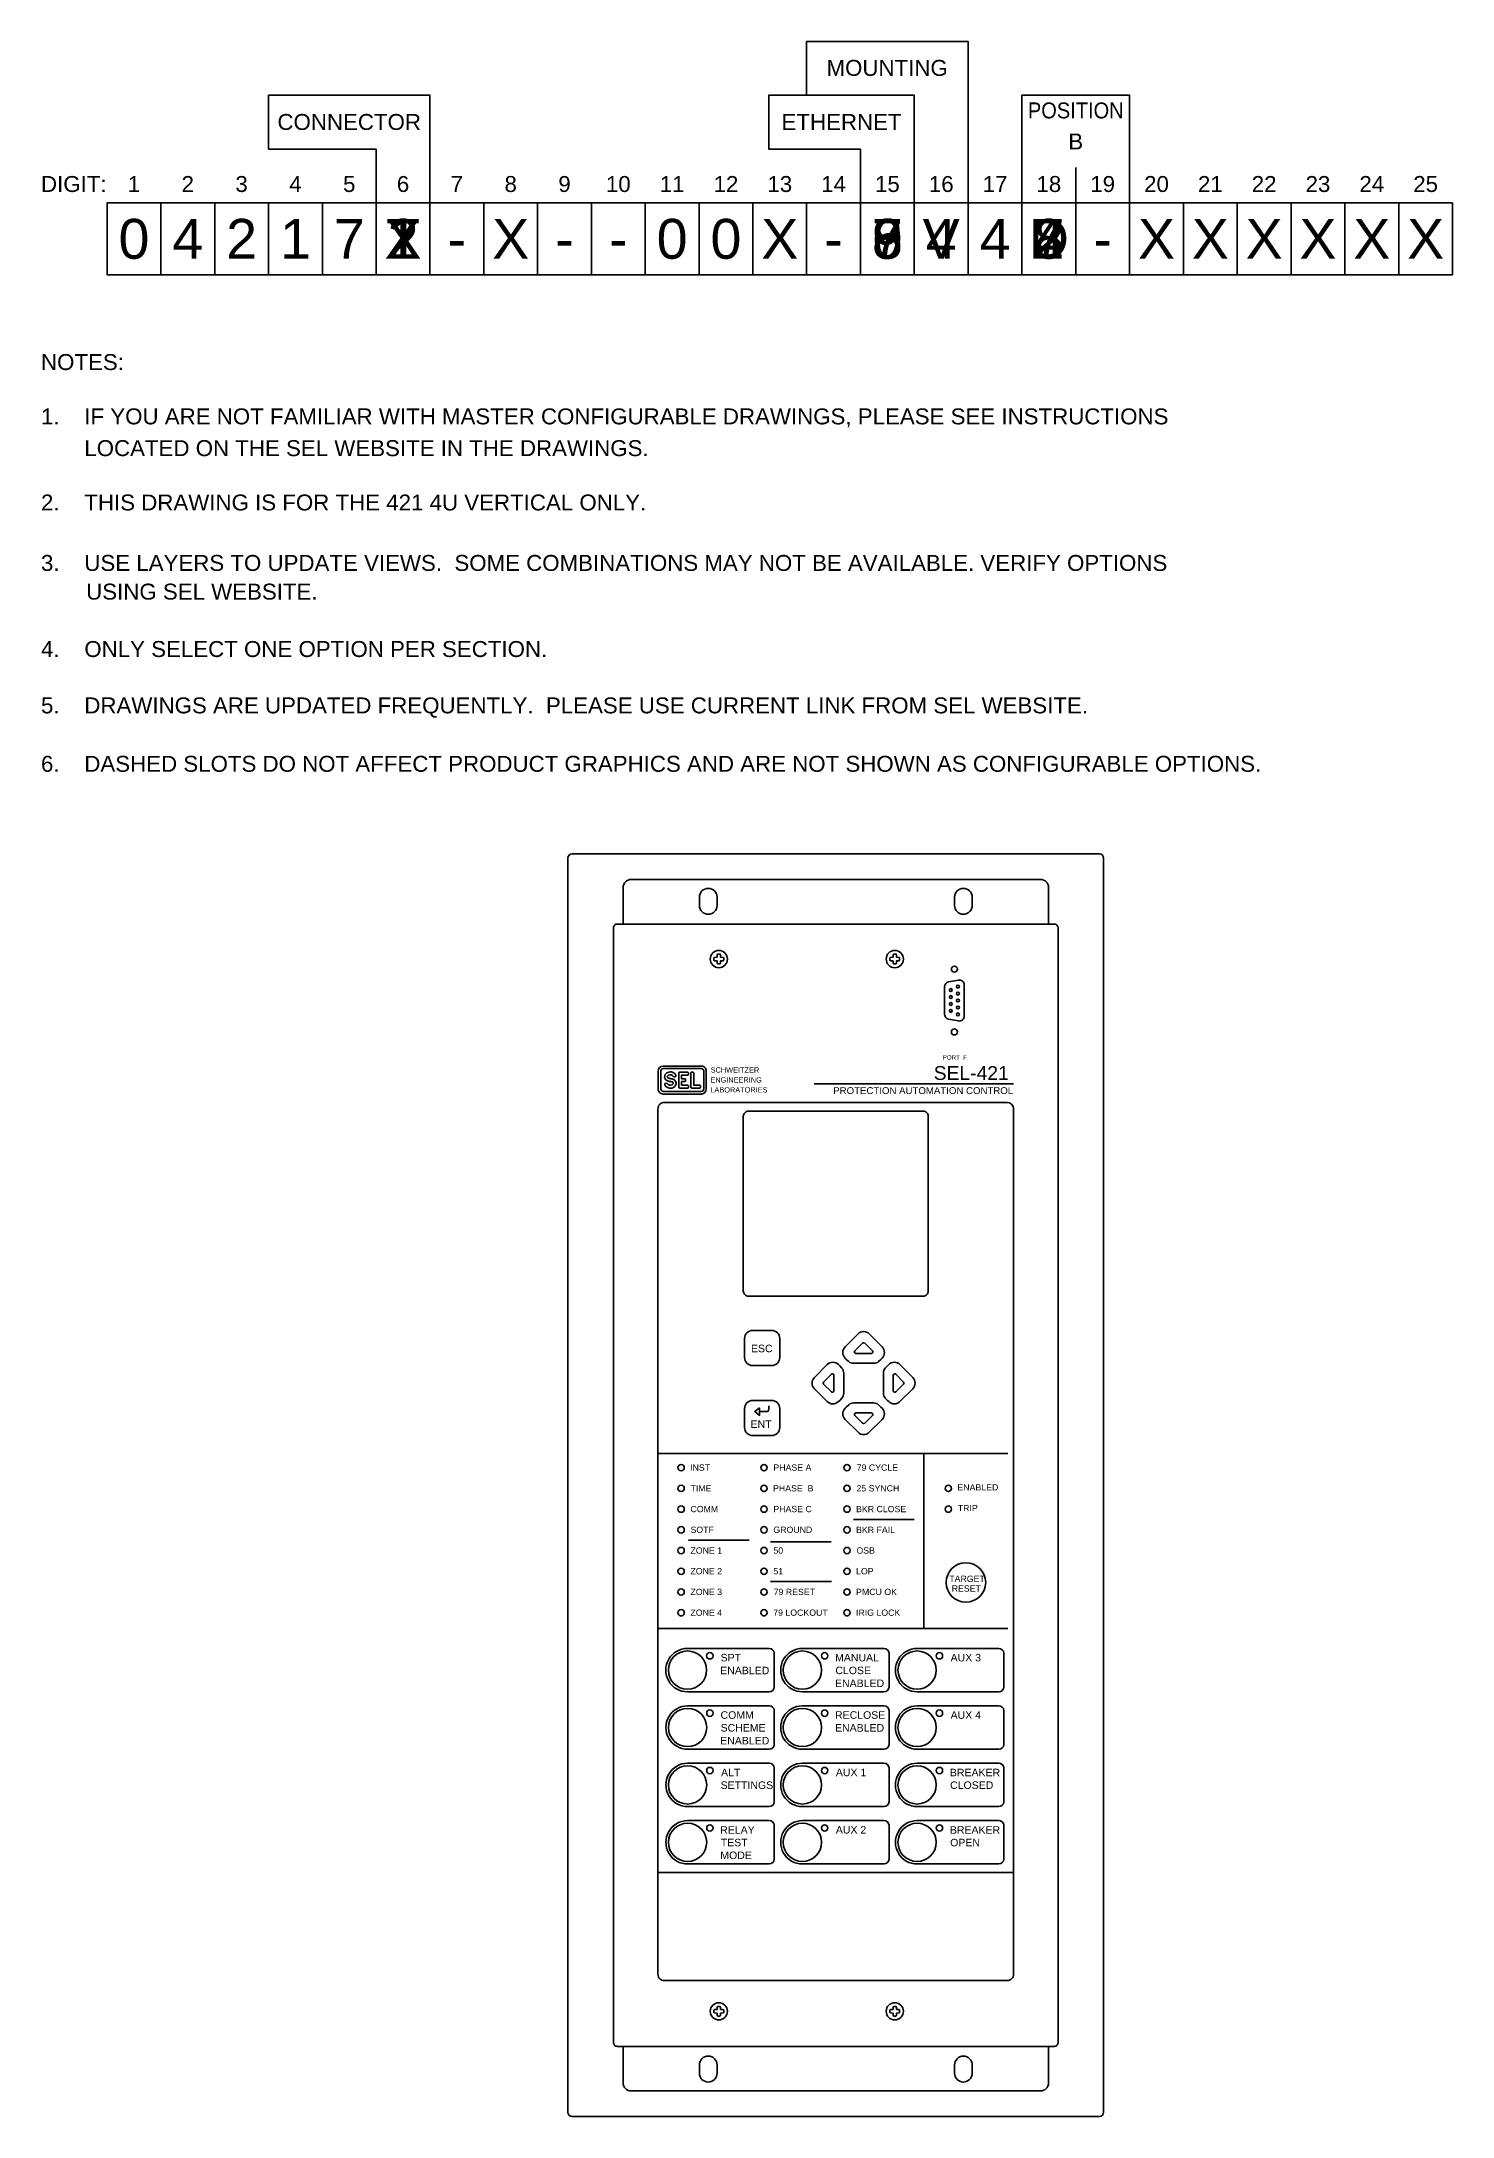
# Model space of a CAD drawing. Extents: x 0.5 to 47.5, y 0.5 to 35.2.
# Drawn here: x 0.51 to 22.63, y 2.68 to 35.22 of the extents above; entities that cross this region are included whole.
import ezdxf
from ezdxf.enums import TextEntityAlignment as Align

# ---------------------------------------------------------------- set-up
doc = ezdxf.new("R2010")
doc.units = 0
doc.header["$MEASUREMENT"] = 0
for name, color, linetype in [('1_0______CONNECTOR_TYPE_', 7, 'CONTINUOUS'), ('1_1__X__NONE__SV_SUBSCRIBE', 7, 'CONTINUOUS'), ('1_2__1__SCREW_TERMINAL__SV', 7, 'CONTINUOUS'), ('1_3__2__CONNECTORIZED__SV_', 7, 'CONTINUOUS'), ('1_4__T__TIME-DOMAIN_LINK__', 7, 'CONTINUOUS'), ('2_0______ETHERNET_CONNECTI', 7, 'CONTINUOUS'), ('2_1__6___4__10-100BASE-T_C', 7, 'CONTINUOUS'), ('2_2__7___4__100BASE-FX_CON', 7, 'CONTINUOUS'), ('2_3__8___2__10-100BASE-T__', 7, 'CONTINUOUS'), ('2_4__9___2__100-1000BASE__', 7, 'CONTINUOUS'), ('3_0______MOUNTING_', 7, 'CONTINUOUS'), ('3_1__V__VERTICAL_RACK_MOUN', 7, 'CONTINUOUS'), ('3_2__4__VERTICAL_PANEL_MOU', 7, 'CONTINUOUS'), ('4_0______IO_BOARD_POSITION', 7, 'CONTINUOUS'), ('4_1__2___8__OPTOISOLATED_I', 7, 'CONTINUOUS'), ('4_2__7___8__OPTOISOLATED_I', 7, 'CONTINUOUS'), ('4_3__4___24__OPTOISOLATED_', 7, 'CONTINUOUS'), ('4_4__D___24__OPTOISOLATED_', 7, 'CONTINUOUS'), ('4_5__8___8__OPTOISOLATED_I', 7, 'CONTINUOUS'), ('5_0______DWG_', 7, 'CONTINUOUS')]:
    doc.layers.add(name, color=color, linetype=linetype)
doc.styles.add('ARIAL', font='arial.ttf')

msp = doc.modelspace()

# ---------------------------------------------------------------- texts
at = {"layer": '1_1__X__NONE__SV_SUBSCRIBE', "style": 'ARIAL'}
msp.add_text('X', height=0.625, dxfattribs=at).set_placement((6.176, 31.812), align=Align.CENTER)
at = {"layer": '1_2__1__SCREW_TERMINAL__SV', "style": 'ARIAL'}
msp.add_text('1', height=0.625, dxfattribs=at).set_placement((6.176, 31.812), align=Align.CENTER)
at = {"layer": '1_3__2__CONNECTORIZED__SV_', "style": 'ARIAL'}
msp.add_text('2', height=0.625, dxfattribs=at).set_placement((6.176, 31.812), align=Align.CENTER)
at = {"layer": '1_4__T__TIME-DOMAIN_LINK__', "style": 'ARIAL'}
msp.add_text('T', height=0.625, dxfattribs=at).set_placement((6.176, 31.812), align=Align.CENTER)
at = {"layer": '2_1__6___4__10-100BASE-T_C', "style": 'ARIAL'}
msp.add_text('6', height=0.625, dxfattribs=at).set_placement((13.77, 31.812), align=Align.CENTER)
at = {"layer": '2_2__7___4__100BASE-FX_CON', "style": 'ARIAL'}
msp.add_text('7', height=0.625, dxfattribs=at).set_placement((13.77, 31.812), align=Align.CENTER)
at = {"layer": '2_3__8___2__10-100BASE-T__', "style": 'ARIAL'}
msp.add_text('8', height=0.625, dxfattribs=at).set_placement((13.77, 31.812), align=Align.CENTER)
at = {"layer": '2_4__9___2__100-1000BASE__', "style": 'ARIAL'}
msp.add_text('9', height=0.625, dxfattribs=at).set_placement((13.77, 31.812), align=Align.CENTER)
at = {"layer": '3_1__V__VERTICAL_RACK_MOUN', "style": 'ARIAL'}
msp.add_text('V', height=0.625, dxfattribs=at).set_placement((14.614, 31.812), align=Align.CENTER)
at = {"layer": '3_2__4__VERTICAL_PANEL_MOU', "style": 'ARIAL'}
msp.add_text('4', height=0.625, dxfattribs=at).set_placement((14.614, 31.812), align=Align.CENTER)
at = {"layer": '4_1__2___8__OPTOISOLATED_I', "style": 'ARIAL'}
msp.add_text('2', height=0.625, dxfattribs=at).set_placement((16.301, 31.812), align=Align.CENTER)
at = {"layer": '4_2__7___8__OPTOISOLATED_I', "style": 'ARIAL'}
msp.add_text('7', height=0.625, dxfattribs=at).set_placement((16.301, 31.812), align=Align.CENTER)
at = {"layer": '4_3__4___24__OPTOISOLATED_', "style": 'ARIAL'}
msp.add_text('4', height=0.625, dxfattribs=at).set_placement((16.301, 31.812), align=Align.CENTER)
at = {"layer": '4_4__D___24__OPTOISOLATED_', "style": 'ARIAL'}
msp.add_text('D', height=0.625, dxfattribs=at).set_placement((16.301, 31.812), align=Align.CENTER)
at = {"layer": '4_5__8___8__OPTOISOLATED_I', "style": 'ARIAL'}
msp.add_text('8', height=0.625, dxfattribs=at).set_placement((16.301, 31.812), align=Align.CENTER)
at = {"layer": '5_0______DWG_', "style": 'ARIAL'}
for s, height, p in [('MOUNTING', 0.25, (13.766, 34.68)), ('CONNECTOR', 0.25, (5.332, 33.832)), ('ETHERNET', 0.25, (13.051, 33.832)), ('B', 0.25, (16.723, 33.526)), ('1', 0.25, (1.958, 32.859)), ('2', 0.25, (2.801, 32.859)), ('3', 0.25, (3.645, 32.859)), ('4', 0.25, (4.489, 32.859)), ('5', 0.25, (5.333, 32.859)), ('6', 0.25, (6.176, 32.859)), ('7', 0.25, (7.02, 32.859)), ('8', 0.25, (7.864, 32.859)), ('9', 0.25, (8.708, 32.859)), ('10', 0.25, (9.551, 32.859)), ('11', 0.25, (10.395, 32.859)), ('12', 0.25, (11.239, 32.859)), ('13', 0.25, (12.083, 32.859)), ('14', 0.25, (12.926, 32.859)), ('15', 0.25, (13.77, 32.859)), ('16', 0.25, (14.614, 32.859)), ('17', 0.25, (15.458, 32.859)), ('18', 0.25, (16.301, 32.859)), ('19', 0.25, (17.145, 32.859)), ('20', 0.25, (17.989, 32.859)), ('21', 0.25, (18.833, 32.859)), ('22', 0.25, (19.676, 32.859)), ('23', 0.25, (20.52, 32.859)), ('24', 0.25, (21.364, 32.859)), ('25', 0.25, (22.208, 32.859)), ('0', 0.625, (1.958, 31.812)), ('4', 0.625, (2.801, 31.812)), ('2', 0.625, (3.645, 31.812)), ('1', 0.625, (4.489, 31.812)), ('7', 0.625, (5.333, 31.812)), ('X', 0.625, (7.864, 31.812)), ('0', 0.625, (10.395, 31.812)), ('0', 0.625, (11.239, 31.812)), ('X', 0.625, (12.083, 31.812)), ('4', 0.625, (15.458, 31.812)), ('X', 0.625, (17.989, 31.812)), ('X', 0.625, (18.833, 31.812)), ('X', 0.625, (19.676, 31.812)), ('X', 0.625, (20.52, 31.812)), ('X', 0.625, (21.364, 31.812)), ('X', 0.625, (22.208, 31.812)), ('-', 0.625, (7.02, 31.812)), ('-', 0.625, (8.708, 31.812)), ('-', 0.625, (9.551, 31.812)), ('-', 0.625, (12.926, 31.812)), ('-', 0.625, (17.145, 31.812))]:
    msp.add_text(s, height=height, dxfattribs=at).set_placement(p, align=Align.CENTER)
at = {"layer": '5_0______DWG_', "style": 'ARIAL', "width": 0.9}
msp.add_text('POSITION', height=0.25, dxfattribs=at).set_placement((16.723, 34.013), align=Align.CENTER)
at = {"layer": '5_0______DWG_', "style": 'ARIAL'}
for s, height, p in [('DIGIT:', 0.25, (0.5, 32.859)), ('NOTES:', 0.25, (0.5, 30.067)), ('1.    IF YOU ARE NOT FAMILIAR WITH MASTER CONFIGURABLE DRAWINGS, PLEASE SEE INSTRUCTIONS', 0.25, (0.5, 29.215)), ('       LOCATED ON THE SEL WEBSITE IN THE DRAWINGS.', 0.25, (0.5, 28.717)), ('2.    THIS DRAWING IS FOR THE 421 4U VERTICAL ONLY.', 0.25, (0.5, 27.865)), ('3.    USE LAYERS TO UPDATE VIEWS.  SOME COMBINATIONS MAY NOT BE AVAILABLE. VERIFY OPTIONS', 0.25, (0.5, 26.917)), ('       USING SEL WEBSITE.', 0.25, (0.529, 26.467)), ('4.    ONLY SELECT ONE OPTION PER SECTION.', 0.25, (0.5, 25.567)), ('5.    DRAWINGS ARE UPDATED FREQUENTLY.  PLEASE USE CURRENT LINK FROM SEL WEBSITE.', 0.25, (0.5, 24.683)), ('6.    DASHED SLOTS DO NOT AFFECT PRODUCT GRAPHICS AND ARE NOT SHOWN AS CONFIGURABLE OPTIONS.', 0.25, (0.5, 23.767)), ('PORT  F', 0.0688, (14.638, 19.254)), ('ENGINEERING', 0.08237, (10.995, 18.894)), ('SCHWEITZER', 0.0824, (10.999, 19.05)), ('SEL-421', 0.2163, (14.496, 18.935)), ('LABORATORIES', 0.08237, (10.995, 18.738)), ('PROTECTION AUTOMATION CONTROL', 0.10817, (12.921, 18.713)), ('ESC', 0.118, (11.631, 14.665)), ('ENT', 0.118, (11.625, 13.478)), ('INST', 0.0983, (10.677, 12.807)), ('PHASE A', 0.0983, (11.983, 12.807)), ('79 CYCLE', 0.0983, (13.288, 12.807)), ('TIME', 0.0983, (10.684, 12.482)), ('PHASE  B', 0.0983, (11.977, 12.482)), ('25 SYNCH', 0.0983, (13.285, 12.482)), ('ENABLED', 0.0983, (14.868, 12.497)), ('COMM', 0.0983, (10.682, 12.157)), ('PHASE C', 0.0983, (11.982, 12.157)), ('BKR CLOSE', 0.0983, (13.279, 12.157)), ('TRIP', 0.0983, (14.874, 12.173)), ('SOTF', 0.0983, (10.683, 11.832)), ('GROUND', 0.0983, (11.982, 11.832)), ('BKR FAIL', 0.0983, (13.279, 11.83)), ('ZONE 1', 0.0983, (10.682, 11.507)), ('50', 0.0983, (11.983, 11.507)), ('OSB', 0.0983, (13.284, 11.507)), ('ZONE 2', 0.0983, (10.682, 11.182)), ('51', 0.0983, (11.983, 11.182)), ('LOP', 0.0983, (13.279, 11.182)), ('TARGET', 0.0983, (14.74, 11.063)), ('ZONE 3', 0.0983, (10.682, 10.857)), ('79 RESET', 0.0983, (11.987, 10.857)), ('PMCU OK', 0.0983, (13.279, 10.857)), ('RESET', 0.0983, (14.778, 10.91)), ('ZONE 4', 0.0983, (10.682, 10.532)), ('79 LOCKOUT', 0.0983, (11.98, 10.532)), ('IRIG LOCK', 0.0983, (13.278, 10.532)), ('SPT', 0.118, (11.155, 9.817)), ('MANUAL', 0.118, (12.95, 9.817)), ('AUX 3', 0.118, (14.761, 9.817)), ('ENABLED', 0.118, (11.149, 9.615)), ('CLOSE', 0.118, (12.954, 9.617)), ('ENABLED', 0.118, (12.949, 9.415)), ('COMM', 0.118, (11.154, 8.917)), ('SCHEME', 0.118, (11.155, 8.717)), ('RECLOSE', 0.118, (12.949, 8.917)), ('ENABLED', 0.118, (12.949, 8.715)), ('AUX 4', 0.118, (14.761, 8.917)), ('ENABLED', 0.118, (11.149, 8.515)), ('AUX 1', 0.118, (12.962, 8.017)), ('ALT', 0.118, (11.162, 8.015)), ('SETTINGS', 0.118, (11.155, 7.817)), ('CLOSED', 0.118, (14.753, 7.817)), ('BREAKER', 0.118, (14.75, 8.015)), ('RELAY', 0.118, (11.149, 7.115)), ('AUX 2', 0.118, (12.962, 7.117)), ('BREAKER', 0.118, (14.75, 7.115)), ('TEST', 0.118, (11.158, 6.917)), ('MODE', 0.118, (11.15, 6.717)), ('OPEN', 0.118, (14.754, 6.917))]:
    msp.add_text(s, height=height, dxfattribs=at).set_placement(p)

# ---------------------------------------------------------------- linework, layer by layer
at = {"layer": '1_0______CONNECTOR_TYPE_'}
msp.add_lwpolyline([(2.379, 31.562), (1.536, 31.562), (1.536, 32.687), (2.379, 32.687), (2.379, 31.562)], dxfattribs=at)
at = {"layer": '2_0______ETHERNET_CONNECTI'}
msp.add_lwpolyline([(2.379, 31.562), (1.536, 31.562), (1.536, 32.687), (2.379, 32.687), (2.379, 31.562)], dxfattribs=at)
at = {"layer": '3_0______MOUNTING_'}
msp.add_lwpolyline([(2.379, 31.562), (1.536, 31.562), (1.536, 32.687), (2.379, 32.687), (2.379, 31.562)], dxfattribs=at)
at = {"layer": '3_1__V__VERTICAL_RACK_MOUN'}
for points in [[(16.296, 21.38), (16.296, 21.954, 0.414213), (16.171, 22.079), (9.751, 22.079, 0.414214), (9.626, 21.954), (9.626, 21.38)], [(16.296, 3.78), (16.296, 3.206, -0.414213), (16.171, 3.081), (9.751, 3.081, -0.414214), (9.626, 3.206), (9.626, 3.78)]]:
    msp.add_lwpolyline(points, format="xyb", dxfattribs=at)
for points in [[(11.1, 21.8), (11.1, 21.672, -1), (10.822, 21.672), (10.822, 21.8, -1)], [(15.1, 21.8), (15.1, 21.672, -1), (14.822, 21.672), (14.822, 21.8, -1)], [(16.446, 21.319), (16.446, 3.841, -0.414215), (16.385, 3.78), (9.537, 3.78, -0.414214), (9.476, 3.841), (9.476, 21.319, -0.414214), (9.537, 21.38), (16.385, 21.38, -0.414212)], [(11.1, 3.36), (11.1, 3.488, 1), (10.822, 3.488), (10.822, 3.36, 1)], [(15.1, 3.36), (15.1, 3.488, 1), (14.822, 3.488), (14.822, 3.36, 1)]]:
    msp.add_lwpolyline(points, format="xyb", close=True, dxfattribs=at)
at = {"layer": '3_2__4__VERTICAL_PANEL_MOU'}
msp.add_lwpolyline([(17.16, 22.413), (17.16, 2.748, -0.414082), (17.093, 2.68), (8.828, 2.68, -0.414079), (8.76, 2.748), (8.76, 22.413, -0.414081), (8.828, 22.48), (17.093, 22.48, -0.414077)], format="xyb", close=True, dxfattribs=at)
at = {"layer": '4_0______IO_BOARD_POSITION'}
msp.add_lwpolyline([(2.379, 31.562), (1.536, 31.562), (1.536, 32.687), (2.379, 32.687), (2.379, 31.562)], dxfattribs=at)
at = {"layer": '5_0______DWG_'}
for points in [[(14.192, 34.375), (12.504, 34.375), (12.504, 35.219), (15.036, 35.219), (15.036, 32.687), (14.192, 32.687), (14.192, 34.375)], [(5.754, 33.531), (4.067, 33.531), (4.067, 34.375), (6.598, 34.375), (6.598, 32.687), (5.754, 32.687), (5.754, 33.531)], [(13.348, 33.531), (11.911, 33.531), (11.911, 34.375), (14.192, 34.375), (14.192, 32.687), (13.348, 32.687), (13.348, 33.531)], [(11.765, 13.791), (11.69, 13.733), (11.765, 13.675)], [(11.765, 13.791), (11.69, 13.733), (11.765, 13.675)]]:
    msp.add_lwpolyline(points, close=True, dxfattribs=at)
for points in [[(17.567, 32.687), (17.567, 34.375), (15.879, 34.375), (15.879, 32.687), (17.567, 32.687)], [(16.723, 33.243), (16.723, 32.687)], [(2.379, 31.562), (1.536, 31.562), (1.536, 32.687), (2.379, 32.687), (2.379, 31.562)], [(3.223, 31.562), (2.379, 31.562), (2.379, 32.687), (3.223, 32.687), (3.223, 31.562)], [(4.067, 31.562), (3.223, 31.562), (3.223, 32.687), (4.067, 32.687), (4.067, 31.562)], [(4.911, 31.562), (4.067, 31.562), (4.067, 32.687), (4.911, 32.687), (4.911, 31.562)], [(5.754, 31.562), (4.911, 31.562), (4.911, 32.687), (5.754, 32.687), (5.754, 31.562)], [(6.598, 31.562), (5.754, 31.562), (5.754, 32.687), (6.598, 32.687), (6.598, 31.562)], [(7.442, 31.562), (6.598, 31.562), (6.598, 32.687), (7.442, 32.687), (7.442, 31.562)], [(8.286, 31.562), (7.442, 31.562), (7.442, 32.687), (8.286, 32.687), (8.286, 31.562)], [(9.129, 31.562), (8.286, 31.562), (8.286, 32.687), (9.129, 32.687), (9.129, 31.562)], [(9.973, 31.562), (9.129, 31.562), (9.129, 32.687), (9.973, 32.687), (9.973, 31.562)], [(10.817, 31.562), (9.973, 31.562), (9.973, 32.687), (10.817, 32.687), (10.817, 31.562)], [(11.661, 31.562), (10.817, 31.562), (10.817, 32.687), (11.661, 32.687), (11.661, 31.562)], [(12.504, 31.562), (11.661, 31.562), (11.661, 32.687), (12.504, 32.687), (12.504, 31.562)], [(13.348, 31.562), (12.504, 31.562), (12.504, 32.687), (13.348, 32.687), (13.348, 31.562)], [(14.192, 31.562), (13.348, 31.562), (13.348, 32.687), (14.192, 32.687), (14.192, 31.562)], [(15.036, 31.562), (14.192, 31.562), (14.192, 32.687), (15.036, 32.687), (15.036, 31.562)], [(15.879, 31.562), (15.036, 31.562), (15.036, 32.687), (15.879, 32.687), (15.879, 31.562)], [(16.723, 31.562), (15.879, 31.562), (15.879, 32.687), (16.723, 32.687), (16.723, 31.562)], [(17.567, 31.562), (16.723, 31.562), (16.723, 32.687), (17.567, 32.687), (17.567, 31.562)], [(18.411, 31.562), (17.567, 31.562), (17.567, 32.687), (18.411, 32.687), (18.411, 31.562)], [(19.254, 31.562), (18.411, 31.562), (18.411, 32.687), (19.254, 32.687), (19.254, 31.562)], [(20.098, 31.562), (19.254, 31.562), (19.254, 32.687), (20.098, 32.687), (20.098, 31.562)], [(20.942, 31.562), (20.098, 31.562), (20.098, 32.687), (20.942, 32.687), (20.942, 31.562)], [(21.786, 31.562), (20.942, 31.562), (20.942, 32.687), (21.786, 32.687), (21.786, 31.562)], [(22.629, 31.562), (21.786, 31.562), (21.786, 32.687), (22.629, 32.687), (22.629, 31.562)], [(10.273, 19.153), (10.253, 19.153)], [(10.273, 19.153), (10.253, 19.153)], [(10.273, 19.153), (10.253, 19.153)], [(10.273, 19.153), (10.253, 19.153)], [(15.747, 18.876), (12.623, 18.876)], [(15.747, 18.876), (12.623, 18.876)], [(15.657, 13.075), (10.182, 13.075)], [(14.339, 13.075), (14.339, 10.335)], [(13.239, 12.043), (14.192, 12.043)], [(10.649, 11.718), (11.603, 11.718)], [(11.936, 11.694), (12.89, 11.694)], [(11.939, 11.068), (12.892, 11.068)], [(15.657, 10.335), (10.182, 10.335)], [(15.747, 6.505), (10.172, 6.505)]]:
    msp.add_lwpolyline(points, dxfattribs=at)
for points in [[(11.203, 20.813, -0.391794), (11.195, 20.805), (11.155, 20.803, 0.399739), (11.154, 20.802), (11.152, 20.762, -0.391859), (11.144, 20.754), (11.11, 20.754, -0.391764), (11.102, 20.762), (11.099, 20.802, 0.399816), (11.099, 20.803), (11.059, 20.805, -0.391825), (11.051, 20.813), (11.05, 20.83), (11.051, 20.847, -0.391806), (11.059, 20.856), (11.099, 20.858, 0.399638), (11.099, 20.859), (11.102, 20.899, -0.391814), (11.11, 20.907), (11.144, 20.907, -0.39186), (11.152, 20.899), (11.154, 20.859, 0.399739), (11.155, 20.858), (11.195, 20.856, -0.391769), (11.203, 20.847), (11.204, 20.83), (11.203, 20.813)], [(13.962, 20.813, -0.391794), (13.954, 20.805), (13.914, 20.803, 0.399739), (13.913, 20.802), (13.911, 20.762, -0.391859), (13.903, 20.754), (13.869, 20.754, -0.391764), (13.861, 20.762), (13.858, 20.802, 0.399816), (13.857, 20.803), (13.818, 20.805, -0.391825), (13.809, 20.813), (13.809, 20.83), (13.809, 20.847, -0.391806), (13.818, 20.856), (13.857, 20.858, 0.399638), (13.858, 20.859), (13.861, 20.899, -0.391814), (13.869, 20.907), (13.903, 20.907, -0.39186), (13.911, 20.899), (13.913, 20.859, 0.399739), (13.914, 20.858), (13.954, 20.856, -0.391769), (13.962, 20.847), (13.962, 20.83), (13.962, 20.813)], [(11.765, 13.733), (11.874, 13.733, 0.414214), (11.909, 13.768), (11.909, 13.825)], [(11.765, 13.733), (11.874, 13.733, 0.414214), (11.909, 13.768), (11.909, 13.825)], [(11.203, 4.313, -0.391794), (11.195, 4.305), (11.155, 4.303, 0.399739), (11.154, 4.302), (11.152, 4.262, -0.391859), (11.144, 4.254), (11.11, 4.254, -0.391764), (11.102, 4.262), (11.099, 4.302, 0.399816), (11.099, 4.303), (11.059, 4.305, -0.391825), (11.051, 4.313), (11.05, 4.33), (11.051, 4.347, -0.391806), (11.059, 4.356), (11.099, 4.358, 0.399638), (11.099, 4.359), (11.102, 4.399, -0.391814), (11.11, 4.407), (11.144, 4.407, -0.39186), (11.152, 4.399), (11.154, 4.359, 0.399739), (11.155, 4.358), (11.195, 4.356, -0.391769), (11.203, 4.347), (11.204, 4.33), (11.203, 4.313)], [(13.962, 4.313, -0.391794), (13.954, 4.305), (13.914, 4.303, 0.399739), (13.913, 4.302), (13.911, 4.262, -0.391859), (13.903, 4.254), (13.869, 4.254, -0.391764), (13.861, 4.262), (13.858, 4.302, 0.399816), (13.857, 4.303), (13.818, 4.305, -0.391825), (13.809, 4.313), (13.809, 4.33), (13.809, 4.347, -0.391806), (13.818, 4.356), (13.857, 4.358, 0.399638), (13.858, 4.359), (13.861, 4.399, -0.391814), (13.869, 4.407), (13.903, 4.407, -0.39186), (13.911, 4.399), (13.913, 4.359, 0.399739), (13.914, 4.358), (13.954, 4.356, -0.391769), (13.962, 4.347), (13.962, 4.33), (13.962, 4.313)]]:
    msp.add_lwpolyline(points, format="xyb", dxfattribs=at)
for points in [[(14.976, 20.423), (14.976, 19.938, -0.46318), (14.883, 19.86), (14.73, 19.888, -0.363045), (14.665, 19.965), (14.665, 20.395, -0.360245), (14.73, 20.473), (14.883, 20.5, -0.463312)], [(10.253, 19.153), (10.855, 19.153, -0.41811), (10.931, 19.076), (10.931, 18.793, -0.404471), (10.855, 18.714), (10.253, 18.714, -0.41811), (10.177, 18.791), (10.177, 19.074, -0.404471)], [(10.259, 19.113), (10.852, 19.113, -0.378768), (10.892, 19.077), (10.892, 18.792, -0.441125), (10.852, 18.756), (10.259, 18.756, -0.378768), (10.219, 18.791), (10.219, 19.076, -0.441125)], [(10.363, 19.06, 0.192116), (10.299, 19.034, 0.12608), (10.278, 18.995, 0.336344), (10.314, 18.925, 0.087668), (10.366, 18.911, -0.022201), (10.382, 18.909, -0.039737), (10.393, 18.905, -0.23043), (10.411, 18.887, -0.182747), (10.41, 18.872, -0.221111), (10.375, 18.853, -0.058363), (10.354, 18.852, -0.13415), (10.331, 18.864, 0.006668), (10.318, 18.879, 0.085557), (10.316, 18.881, 0.231613), (10.285, 18.878, 0.170757), (10.28, 18.871, 0.118457), (10.281, 18.858, 0.153081), (10.307, 18.825, 0.186266), (10.371, 18.806, 0.192116), (10.436, 18.832, 0.12608), (10.456, 18.871, 0.336344), (10.42, 18.941, 0.087668), (10.368, 18.955, -0.022201), (10.352, 18.957, -0.039737), (10.341, 18.961, -0.23043), (10.323, 18.979, -0.182747), (10.324, 18.994, -0.221111), (10.359, 19.013, -0.058363), (10.38, 19.014, -0.13415), (10.403, 19.002, 0.006668), (10.416, 18.987, 0.085557), (10.418, 18.985, 0.231613), (10.449, 18.988, 0.170757), (10.454, 18.995, 0.118457), (10.453, 19.008, 0.153081), (10.427, 19.041, 0.186266)], [(10.512, 19.056), (10.638, 19.056, -0.424366), (10.65, 19.044), (10.65, 19.024, -0.404134), (10.638, 19.012), (10.543, 19.012), (10.543, 18.954), (10.599, 18.954, -0.477137), (10.607, 18.944), (10.607, 18.92, -0.353971), (10.599, 18.91), (10.543, 18.91), (10.543, 18.853), (10.638, 18.853, -0.424366), (10.65, 18.841), (10.65, 18.82, -0.404134), (10.638, 18.808), (10.512, 18.808, -0.432614), (10.5, 18.821), (10.5, 19.043, -0.396049)], [(10.701, 19.056), (10.722, 19.056, -0.432614), (10.734, 19.043), (10.734, 18.853), (10.827, 18.853, -0.424366), (10.838, 18.841), (10.838, 18.82, -0.404134), (10.827, 18.808), (10.701, 18.808, -0.432614), (10.689, 18.821), (10.689, 19.043, -0.396049)], [(15.747, 18.482), (15.747, 4.911, -0.414315), (15.647, 4.811), (10.272, 4.811, -0.414634), (10.172, 4.911), (10.172, 18.482, -0.414229), (10.272, 18.582), (15.647, 18.582, -0.414193)], [(11.511, 15.625), (11.511, 18.365, -0.414221), (11.591, 18.445), (14.331, 18.445, -0.414221), (14.411, 18.365), (14.411, 15.625, -0.414221), (14.331, 15.545), (11.591, 15.545, -0.414221)], [(11.656, 15.007), (11.956, 15.007, -0.414214), (12.081, 14.882), (12.081, 14.582, -0.414214), (11.956, 14.457), (11.656, 14.457, -0.414214), (11.531, 14.582), (11.531, 14.882, -0.414214)], [(11.656, 15.007), (11.956, 15.007, -0.414214), (12.081, 14.882), (12.081, 14.582, -0.414214), (11.956, 14.457), (11.656, 14.457, -0.414214), (11.531, 14.582), (11.531, 14.882, -0.414214)], [(13.241, 14.491, -0.176539), (13.163, 14.518), (13.126, 14.553), (13.107, 14.572, -0.414214), (13.107, 14.749), (13.309, 14.951, -0.414214), (13.485, 14.951), (13.687, 14.749, -0.414214), (13.687, 14.572), (13.668, 14.553), (13.631, 14.518, -0.176539), (13.553, 14.491)], [(13.38, 14.806), (13.259, 14.685, 0.66386), (13.276, 14.644), (13.518, 14.644, 0.66386), (13.535, 14.685), (13.414, 14.806, 0.408376)], [(13.085, 14.025, -0.176539), (13.058, 13.947), (13.022, 13.91), (13.003, 13.891, -0.414214), (12.826, 13.891), (12.625, 14.093, -0.414214), (12.625, 14.269), (12.826, 14.471, -0.414214), (13.003, 14.471), (13.022, 14.452), (13.058, 14.415, -0.176539), (13.085, 14.337)], [(12.77, 14.164), (12.891, 14.043, 0.66386), (12.932, 14.06), (12.932, 14.302, 0.66386), (12.891, 14.319), (12.77, 14.198, 0.408376)], [(13.708, 14.025, 0.176539), (13.735, 13.947), (13.771, 13.91), (13.79, 13.891, 0.414214), (13.967, 13.891), (14.168, 14.093, 0.414214), (14.168, 14.269), (13.967, 14.471, 0.414214), (13.79, 14.471), (13.771, 14.452), (13.735, 14.415, 0.176539), (13.708, 14.337)], [(14.023, 14.164), (13.902, 14.043, -0.66386), (13.861, 14.06), (13.861, 14.302, -0.66386), (13.902, 14.319), (14.023, 14.198, -0.408376)], [(11.656, 13.908), (11.956, 13.908, -0.414214), (12.081, 13.783), (12.081, 13.483, -0.414214), (11.956, 13.358), (11.656, 13.358, -0.414214), (11.531, 13.483), (11.531, 13.783, -0.414214)], [(11.656, 13.908), (11.956, 13.908, -0.414214), (12.081, 13.783), (12.081, 13.483, -0.414214), (11.956, 13.358), (11.656, 13.358, -0.414214), (11.531, 13.483), (11.531, 13.783, -0.414214)], [(13.241, 13.869, 0.176539), (13.163, 13.842), (13.126, 13.806), (13.107, 13.787, 0.414214), (13.107, 13.61), (13.309, 13.409, 0.414214), (13.485, 13.409), (13.687, 13.61, 0.414214), (13.687, 13.787), (13.668, 13.806), (13.631, 13.842, 0.176539), (13.553, 13.869)], [(13.38, 13.553), (13.259, 13.675, -0.66386), (13.276, 13.715), (13.518, 13.715, -0.66386), (13.535, 13.675), (13.414, 13.553, -0.408376)], [(10.636, 10.02), (11.916, 10.02, -0.385887), (11.997, 9.947), (11.997, 9.414, -0.395152), (11.916, 9.34), (10.636, 9.34, -1.000771)], [(12.437, 10.02), (13.716, 10.02, -0.385887), (13.797, 9.947), (13.797, 9.414, -0.395152), (13.716, 9.34), (12.437, 9.34, -1.000771)], [(14.236, 10.02), (15.516, 10.02, -0.385887), (15.597, 9.947), (15.597, 9.414, -0.395152), (15.516, 9.34), (14.236, 9.34, -1.000771)], [(10.637, 9.12), (11.916, 9.12, -0.385887), (11.997, 9.047), (11.997, 8.514, -0.395152), (11.916, 8.44), (10.637, 8.44, -1.000771)], [(12.437, 9.12), (13.716, 9.12, -0.385887), (13.797, 9.047), (13.797, 8.514, -0.395152), (13.716, 8.44), (12.437, 8.44, -1.000771)], [(14.236, 9.12), (15.516, 9.12, -0.385887), (15.597, 9.047), (15.597, 8.514, -0.395152), (15.516, 8.44), (14.236, 8.44, -1.000771)], [(10.637, 8.22), (11.916, 8.22, -0.385887), (11.997, 8.147), (11.997, 7.614, -0.395152), (11.916, 7.54), (10.637, 7.54, -1.000771)], [(12.437, 8.22), (13.716, 8.22, -0.385887), (13.797, 8.147), (13.797, 7.614, -0.395152), (13.716, 7.54), (12.437, 7.54, -1.000771)], [(14.236, 8.22), (15.516, 8.22, -0.385887), (15.597, 8.147), (15.597, 7.614, -0.395152), (15.516, 7.54), (14.236, 7.54, -1.000771)], [(10.637, 7.32), (11.916, 7.32, -0.385887), (11.997, 7.247), (11.997, 6.714, -0.395152), (11.916, 6.64), (10.637, 6.64, -1.000771)], [(12.437, 7.32), (13.716, 7.32, -0.385887), (13.798, 7.247), (13.798, 6.714, -0.395152), (13.716, 6.64), (12.437, 6.64, -1.000771)], [(14.236, 7.32), (15.516, 7.32, -0.385887), (15.597, 7.247), (15.597, 6.714, -0.395152), (15.516, 6.64), (14.236, 6.64, -1.000771)]]:
    msp.add_lwpolyline(points, format="xyb", close=True, dxfattribs=at)
for centre, radius in [((11.127, 20.83), 0.135), ((13.886, 20.83), 0.135), ((14.82, 20.672), 0.047), ((14.764, 20.344), 0.0225), ((14.764, 20.235), 0.0225), ((14.876, 20.398), 0.0225), ((14.876, 20.289), 0.0225), ((14.876, 20.18), 0.0225), ((14.764, 20.126), 0.0225), ((14.764, 20.017), 0.0225), ((14.876, 20.071), 0.0225), ((14.876, 19.962), 0.0225), ((14.82, 19.688), 0.047), ((10.536, 12.855), 0.05), ((11.836, 12.855), 0.05), ((13.136, 12.855), 0.05), ((10.536, 12.53), 0.05), ((11.836, 12.53), 0.05), ((13.136, 12.53), 0.05), ((14.726, 12.53), 0.05), ((10.536, 12.205), 0.05), ((11.836, 12.205), 0.05), ((13.136, 12.205), 0.05), ((14.726, 12.205), 0.05), ((10.536, 11.88), 0.05), ((11.836, 11.88), 0.05), ((13.136, 11.88), 0.05), ((10.536, 11.555), 0.05), ((11.836, 11.555), 0.05), ((13.136, 11.555), 0.05), ((10.536, 11.23), 0.05), ((11.836, 11.23), 0.05), ((13.136, 11.23), 0.05), ((15.001, 11.055), 0.31), ((10.536, 10.905), 0.05), ((11.836, 10.905), 0.05), ((13.136, 10.905), 0.05), ((10.536, 10.58), 0.05), ((11.836, 10.58), 0.05), ((13.136, 10.58), 0.05), ((10.636, 9.68), 0.3), ((10.986, 9.905), 0.05), ((12.437, 9.68), 0.3), ((12.787, 9.905), 0.05), ((14.236, 9.68), 0.3), ((14.586, 9.905), 0.05), ((10.637, 8.78), 0.3), ((10.987, 9.005), 0.05), ((12.437, 8.78), 0.3), ((12.787, 9.005), 0.05), ((14.236, 8.78), 0.3), ((14.586, 9.005), 0.05), ((10.637, 7.88), 0.3), ((10.987, 8.105), 0.05), ((12.437, 7.88), 0.3), ((12.787, 8.105), 0.05), ((14.236, 7.88), 0.3), ((14.586, 8.105), 0.05), ((10.637, 6.98), 0.3), ((10.987, 7.205), 0.05), ((12.437, 6.98), 0.3), ((12.787, 7.205), 0.05), ((14.236, 6.98), 0.3), ((14.586, 7.205), 0.05), ((11.127, 4.33), 0.135), ((13.886, 4.33), 0.135)]:
    msp.add_circle(centre, radius, dxfattribs=at)

msp.set_redraw_order([(e.dxf.handle, doc.entitydb.next_handle()) for e in msp.query("TEXT MTEXT ATTDEF DIMENSION ARC_DIMENSION")])  # texts and dimensions are drawn at this point

doc.saveas('drawing.dxf')
